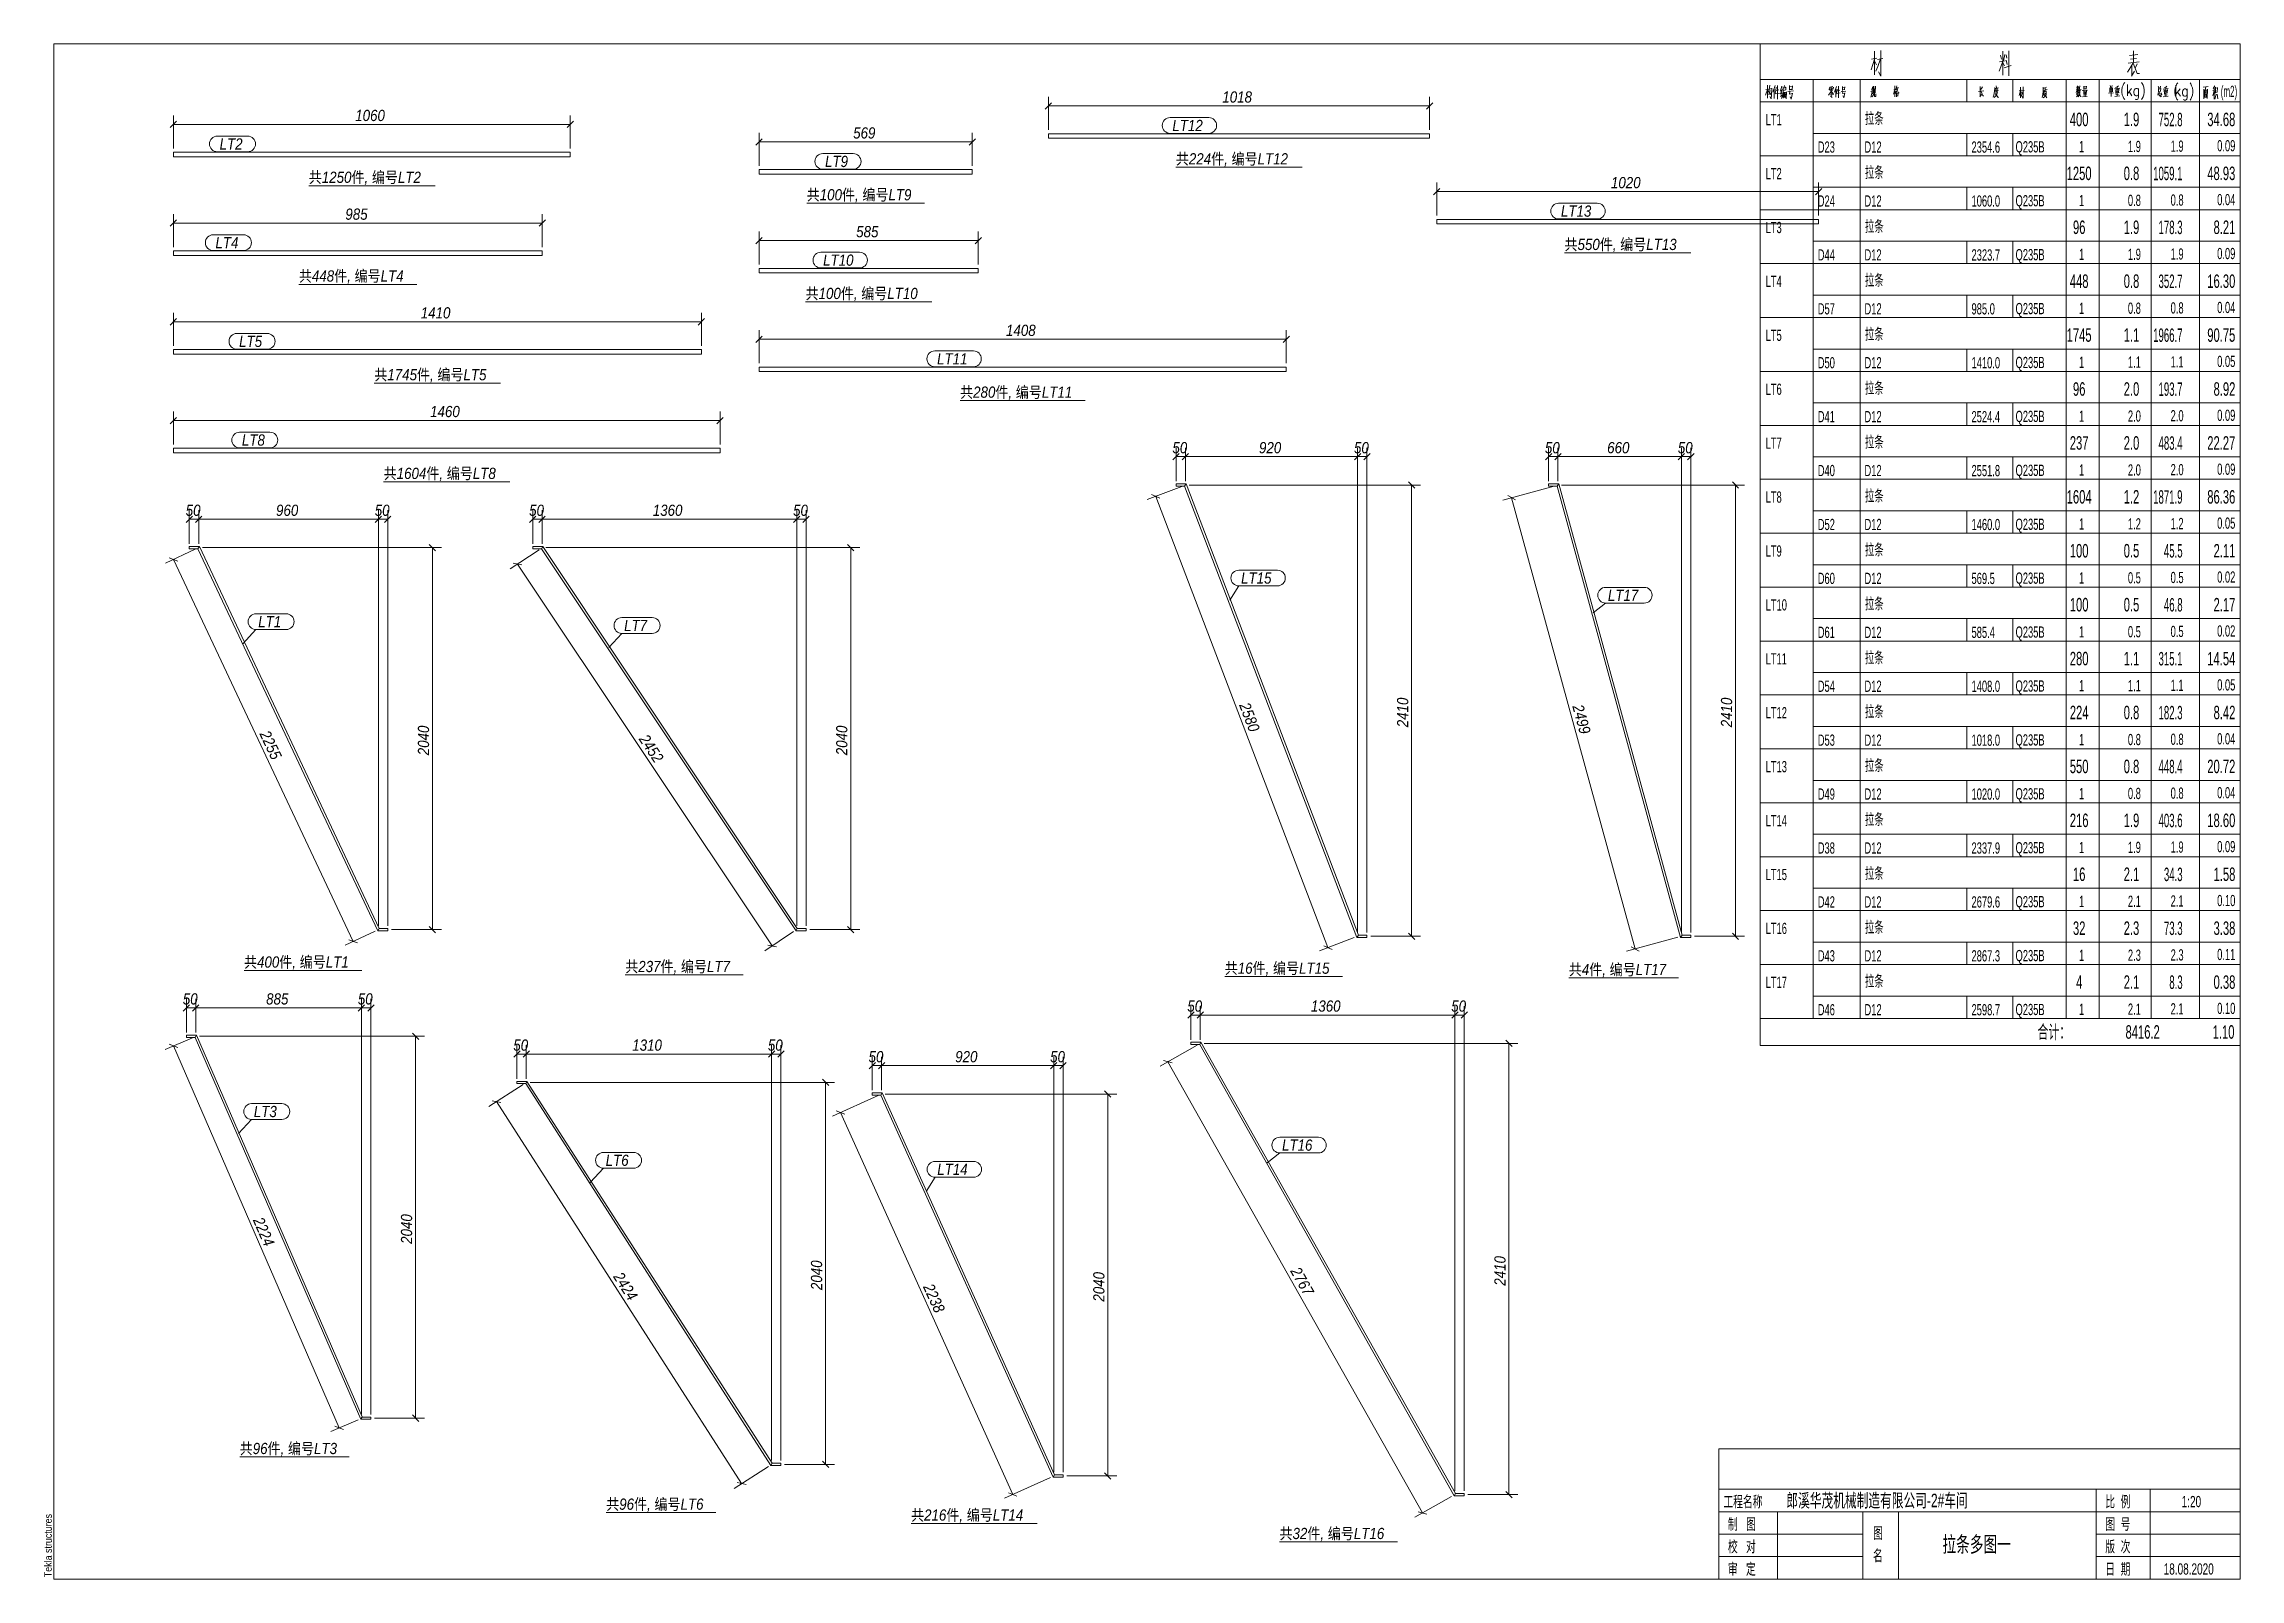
# Model space of a CAD drawing. Header units: millimetres. Extents: x 2 to 589, y 5 to 415.
import ezdxf

# ---------------------------------------------------------------- set-up
doc = ezdxf.new("R2010")
doc.units = ezdxf.units.MM
doc.linetypes.add('XKITLINE00', pattern=[0])
for name, color, linetype, lineweight in [('DrawingSheet', 5, 'Continuous', 0), ('OtherObjectType', 1, 'Continuous', 0), ('Part', 2, 'Continuous', 0), ('PartMark', 3, 'Continuous', 0), ('Z-DIMENSIONS', 1, 'Continuous', 0)]:
    doc.layers.add(name, color=color, linetype=linetype, lineweight=lineweight)
doc.styles.add('Arial', font='arial.ttf')
doc.styles.add('Arial Italic', font='ariali.ttf')
doc.styles.add('宋体', font='arial.ttf')

msp = doc.modelspace()

# ---------------------------------------------------------------- texts
at = {"layer": 'DrawingSheet', "color": 5, "style": 'Arial', "width": 0.85}
msp.add_text('Tekla structures', height=2, rotation=90, dxfattribs=at).set_placement((4.5, 5.5))
at = {"layer": 'OtherObjectType', "color": 4, "style": '宋体'}
for s, height, width, p in [('(m2)', 3, 0.51, (583.84, 400.84)), ('400', 3.6, 0.595, (543.52, 393.04)), ('1.9', 3.6, 0.595, (557.92, 393.04)), ('34.68', 3.6, 0.595, (580.24, 393.04)), ('1250', 3.6, 0.595, (542.68, 378.64)), ('0.8', 3.6, 0.595, (557.92, 378.64)), ('48.93', 3.6, 0.595, (580.24, 378.64)), ('96', 3.6, 0.595, (544.36, 364.24)), ('1.9', 3.6, 0.595, (557.92, 364.24)), ('8.21', 3.6, 0.595, (581.92, 364.24)), ('448', 3.6, 0.595, (543.52, 349.84)), ('0.8', 3.6, 0.595, (557.92, 349.84)), ('16.30', 3.6, 0.595, (580.24, 349.84)), ('1745', 3.6, 0.595, (542.68, 335.44)), ('1.1', 3.6, 0.595, (557.92, 335.44)), ('90.75', 3.6, 0.595, (580.24, 335.44)), ('96', 3.6, 0.595, (544.36, 321.04)), ('2.0', 3.6, 0.595, (557.92, 321.04)), ('8.92', 3.6, 0.595, (581.92, 321.04)), ('237', 3.6, 0.595, (543.52, 306.64)), ('2.0', 3.6, 0.595, (557.92, 306.64)), ('22.27', 3.6, 0.595, (580.24, 306.64)), ('1604', 3.6, 0.595, (542.68, 292.24)), ('1.2', 3.6, 0.595, (557.92, 292.24)), ('86.36', 3.6, 0.595, (580.24, 292.24)), ('100', 3.6, 0.595, (543.52, 277.84)), ('0.5', 3.6, 0.595, (557.92, 277.84)), ('2.11', 3.6, 0.595, (581.92, 277.84)), ('100', 3.6, 0.595, (543.52, 263.44)), ('0.5', 3.6, 0.595, (557.92, 263.44)), ('2.17', 3.6, 0.595, (581.92, 263.44)), ('280', 3.6, 0.595, (543.52, 249.04)), ('1.1', 3.6, 0.595, (557.92, 249.04)), ('14.54', 3.6, 0.595, (580.24, 249.04)), ('224', 3.6, 0.595, (543.52, 234.64)), ('0.8', 3.6, 0.595, (557.92, 234.64)), ('8.42', 3.6, 0.595, (581.92, 234.64)), ('550', 3.6, 0.595, (543.52, 220.24)), ('0.8', 3.6, 0.595, (557.92, 220.24)), ('20.72', 3.6, 0.595, (580.24, 220.24)), ('216', 3.6, 0.595, (543.52, 205.84)), ('1.9', 3.6, 0.595, (557.92, 205.84)), ('18.60', 3.6, 0.595, (580.24, 205.84)), ('16', 3.6, 0.595, (544.36, 191.44)), ('2.1', 3.6, 0.595, (557.92, 191.44)), ('1.58', 3.6, 0.595, (581.92, 191.44)), ('32', 3.6, 0.595, (544.36, 177.04)), ('2.3', 3.6, 0.595, (557.92, 177.04)), ('3.38', 3.6, 0.595, (581.92, 177.04)), ('4', 3.6, 0.595, (545.2, 162.64)), ('2.1', 3.6, 0.595, (557.92, 162.64)), ('0.38', 3.6, 0.595, (581.92, 162.64)), ('工程名称', 3, 0.6375, (451, 24.2)), ('比  例', 3, 0.6375, (553, 24.2)), ('制   图', 3, 0.6375, (452.2, 18.2)), ('图', 3, 0.6375, (490.96, 15.8)), ('图  号', 3, 0.6375, (553, 18.2)), ('校   对', 3, 0.6375, (452.2, 12.2)), ('名', 3, 0.6375, (490.96, 9.8)), ('版  次', 3, 0.6375, (553, 12.2)), ('审   定', 3, 0.6375, (452.2, 6.2)), ('日  期', 3, 0.6375, (553, 6.2))]:
    msp.add_text(s, height=height, dxfattribs=dict(at, width=width)).set_placement(p)
at = {"layer": 'OtherObjectType', "color": 7, "style": '宋体'}
for s, height, width, p in [('LT1', 3, 0.595, (462.28, 393.28)), ('拉条', 3, 0.595, (488.8, 393.64)), ('D23', 3, 0.595, (476.2, 385.96)), ('D12', 3, 0.595, (488.68, 385.96)), ('2354.6', 3, 0.595, (517.27, 385.95)), ('Q235B', 3, 0.595, (529.03, 386.02)), ('1', 3, 0.595, (545.98, 386.08)), ('1.9', 3, 0.595, (559.04, 386.12)), ('1.9', 3, 0.595, (570.45, 386.2)), ('0.09', 3, 0.595, (582.88, 386.32)), ('LT2', 3, 0.595, (462.28, 378.88)), ('拉条', 3, 0.595, (488.8, 379.24)), ('D24', 3, 0.595, (476.2, 371.56)), ('D12', 3, 0.595, (488.68, 371.56)), ('1060.0', 3, 0.595, (517.27, 371.55)), ('Q235B', 3, 0.595, (529.03, 371.62)), ('1', 3, 0.595, (545.98, 371.68)), ('0.8', 3, 0.595, (559.04, 371.72)), ('0.8', 3, 0.595, (570.45, 371.8)), ('0.04', 3, 0.595, (582.88, 371.92)), ('LT3', 3, 0.595, (462.28, 364.48)), ('拉条', 3, 0.595, (488.8, 364.84)), ('D44', 3, 0.595, (476.2, 357.16)), ('D12', 3, 0.595, (488.68, 357.16)), ('2323.7', 3, 0.595, (517.27, 357.15)), ('Q235B', 3, 0.595, (529.03, 357.22)), ('1', 3, 0.595, (545.98, 357.28)), ('1.9', 3, 0.595, (559.04, 357.32)), ('1.9', 3, 0.595, (570.45, 357.4)), ('0.09', 3, 0.595, (582.88, 357.52)), ('LT4', 3, 0.595, (462.28, 350.08)), ('拉条', 3, 0.595, (488.8, 350.44)), ('0.04', 3, 0.595, (582.88, 343.12)), ('D57', 3, 0.595, (476.2, 342.76)), ('D12', 3, 0.595, (488.68, 342.76)), ('985.0', 3, 0.595, (517.27, 342.75)), ('Q235B', 3, 0.595, (529.03, 342.82)), ('1', 3, 0.595, (545.98, 342.88)), ('0.8', 3, 0.595, (559.04, 342.92)), ('0.8', 3, 0.595, (570.45, 343)), ('LT5', 3, 0.595, (462.28, 335.68)), ('拉条', 3, 0.595, (488.8, 336.04)), ('D50', 3, 0.595, (476.2, 328.36)), ('D12', 3, 0.595, (488.68, 328.36)), ('1410.0', 3, 0.595, (517.27, 328.35)), ('Q235B', 3, 0.595, (529.03, 328.42)), ('1', 3, 0.595, (545.98, 328.48)), ('1.1', 3, 0.595, (559.04, 328.52)), ('1.1', 3, 0.595, (570.45, 328.6)), ('0.05', 3, 0.595, (582.88, 328.72)), ('LT6', 3, 0.595, (462.28, 321.28)), ('拉条', 3, 0.595, (488.8, 321.64)), ('D41', 3, 0.595, (476.2, 313.96)), ('D12', 3, 0.595, (488.68, 313.96)), ('2524.4', 3, 0.595, (517.27, 313.95)), ('Q235B', 3, 0.595, (529.03, 314.02)), ('1', 3, 0.595, (545.98, 314.08)), ('2.0', 3, 0.595, (559.04, 314.12)), ('2.0', 3, 0.595, (570.45, 314.2)), ('0.09', 3, 0.595, (582.88, 314.32)), ('LT7', 3, 0.595, (462.28, 306.88)), ('拉条', 3, 0.595, (488.8, 307.24)), ('D40', 3, 0.595, (476.2, 299.56)), ('D12', 3, 0.595, (488.68, 299.56)), ('2551.8', 3, 0.595, (517.27, 299.55)), ('Q235B', 3, 0.595, (529.03, 299.62)), ('1', 3, 0.595, (545.98, 299.68)), ('2.0', 3, 0.595, (559.04, 299.72)), ('2.0', 3, 0.595, (570.45, 299.8)), ('0.09', 3, 0.595, (582.88, 299.92)), ('LT8', 3, 0.595, (462.28, 292.48)), ('拉条', 3, 0.595, (488.8, 292.84)), ('D52', 3, 0.595, (476.2, 285.16)), ('D12', 3, 0.595, (488.68, 285.16)), ('1460.0', 3, 0.595, (517.27, 285.15)), ('Q235B', 3, 0.595, (529.03, 285.22)), ('1', 3, 0.595, (545.98, 285.28)), ('1.2', 3, 0.595, (559.04, 285.32)), ('1.2', 3, 0.595, (570.45, 285.4)), ('0.05', 3, 0.595, (582.88, 285.52)), ('拉条', 3, 0.595, (488.8, 278.44)), ('LT9', 3, 0.595, (462.28, 278.08)), ('D60', 3, 0.595, (476.2, 270.76)), ('D12', 3, 0.595, (488.68, 270.76)), ('569.5', 3, 0.595, (517.27, 270.75)), ('Q235B', 3, 0.595, (529.03, 270.82)), ('1', 3, 0.595, (545.98, 270.88)), ('0.5', 3, 0.595, (559.04, 270.92)), ('0.5', 3, 0.595, (570.45, 271)), ('0.02', 3, 0.595, (582.88, 271.12)), ('LT10', 3, 0.595, (462.28, 263.68)), ('拉条', 3, 0.595, (488.8, 264.04)), ('D61', 3, 0.595, (476.2, 256.36)), ('D12', 3, 0.595, (488.68, 256.36)), ('585.4', 3, 0.595, (517.27, 256.35)), ('Q235B', 3, 0.595, (529.03, 256.42)), ('1', 3, 0.595, (545.98, 256.48)), ('0.5', 3, 0.595, (559.04, 256.52)), ('0.5', 3, 0.595, (570.45, 256.6)), ('0.02', 3, 0.595, (582.88, 256.72)), ('LT11', 3, 0.595, (462.28, 249.28)), ('拉条', 3, 0.595, (488.8, 249.64)), ('D54', 3, 0.595, (476.2, 241.96)), ('D12', 3, 0.595, (488.68, 241.96)), ('1408.0', 3, 0.595, (517.27, 241.95)), ('Q235B', 3, 0.595, (529.03, 242.02)), ('1', 3, 0.595, (545.98, 242.08)), ('1.1', 3, 0.595, (559.04, 242.12)), ('1.1', 3, 0.595, (570.45, 242.2)), ('0.05', 3, 0.595, (582.88, 242.32)), ('LT12', 3, 0.595, (462.28, 234.88)), ('拉条', 3, 0.595, (488.8, 235.24)), ('D53', 3, 0.595, (476.2, 227.56)), ('D12', 3, 0.595, (488.68, 227.56)), ('1018.0', 3, 0.595, (517.27, 227.55)), ('Q235B', 3, 0.595, (529.03, 227.62)), ('1', 3, 0.595, (545.98, 227.68)), ('0.8', 3, 0.595, (559.04, 227.72)), ('0.8', 3, 0.595, (570.45, 227.8)), ('0.04', 3, 0.595, (582.88, 227.92)), ('LT13', 3, 0.595, (462.28, 220.48)), ('拉条', 3, 0.595, (488.8, 220.84)), ('D49', 3, 0.595, (476.2, 213.16)), ('D12', 3, 0.595, (488.68, 213.16)), ('1020.0', 3, 0.595, (517.27, 213.15)), ('Q235B', 3, 0.595, (529.03, 213.22)), ('1', 3, 0.595, (545.98, 213.28)), ('0.8', 3, 0.595, (559.04, 213.32)), ('0.8', 3, 0.595, (570.45, 213.4)), ('0.04', 3, 0.595, (582.88, 213.52)), ('LT14', 3, 0.595, (462.28, 206.08)), ('拉条', 3, 0.595, (488.8, 206.44)), ('D38', 3, 0.595, (476.2, 198.76)), ('D12', 3, 0.595, (488.68, 198.76)), ('2337.9', 3, 0.595, (517.27, 198.75)), ('Q235B', 3, 0.595, (529.03, 198.82)), ('1', 3, 0.595, (545.98, 198.88)), ('1.9', 3, 0.595, (559.04, 198.92)), ('1.9', 3, 0.595, (570.45, 199)), ('0.09', 3, 0.595, (582.88, 199.12)), ('LT15', 3, 0.595, (462.28, 191.68)), ('拉条', 3, 0.595, (488.8, 192.04)), ('0.10', 3, 0.595, (582.88, 184.72)), ('D42', 3, 0.595, (476.2, 184.36)), ('D12', 3, 0.595, (488.68, 184.36)), ('2679.6', 3, 0.595, (517.27, 184.35)), ('Q235B', 3, 0.595, (529.03, 184.42)), ('1', 3, 0.595, (545.98, 184.48)), ('2.1', 3, 0.595, (559.04, 184.52)), ('2.1', 3, 0.595, (570.45, 184.6)), ('LT16', 3, 0.595, (462.28, 177.28)), ('拉条', 3, 0.595, (488.8, 177.64)), ('D43', 3, 0.595, (476.2, 169.96)), ('D12', 3, 0.595, (488.68, 169.96)), ('2867.3', 3, 0.595, (517.27, 169.95)), ('Q235B', 3, 0.595, (529.03, 170.02)), ('1', 3, 0.595, (545.98, 170.08)), ('2.3', 3, 0.595, (559.04, 170.12)), ('2.3', 3, 0.595, (570.45, 170.2)), ('0.11', 3, 0.595, (582.88, 170.32)), ('LT17', 3, 0.595, (462.28, 162.88)), ('拉条', 3, 0.595, (488.8, 163.24)), ('D46', 3, 0.595, (476.2, 155.56)), ('D12', 3, 0.595, (488.68, 155.56)), ('2598.7', 3, 0.595, (517.27, 155.55)), ('Q235B', 3, 0.595, (529.03, 155.62)), ('1', 3, 0.595, (545.98, 155.68)), ('2.1', 3, 0.595, (559.04, 155.72)), ('2.1', 3, 0.595, (570.45, 155.8)), ('0.10', 3, 0.595, (582.88, 155.92)), ('合计：', 3.6, 0.595, (534.88, 149.32)), ('郎溪华茂机械制造有限公司-2#车间', 3.6, 0.6375, (467.8, 24.2)), ('1:20', 3, 0.6375, (573.4, 24.2)), ('拉条多图一', 4.2, 0.6375, (509.5, 12.2)), ('18.08.2020', 3, 0.6375, (568.6, 6.2))]:
    msp.add_text(s, height=height, dxfattribs=dict(at, width=width)).set_placement(p)
at = {"layer": 'OtherObjectType', "color": 6}
for s, height, style, width, p in [('752.8', 3.6, '宋体', 0.51, (567.22, 393.01)), ('共1250件, 编号LT2', 3, 'Arial Italic', 0.85, (73.14, 377.89)), ('共224件, 编号LT12', 3, 'Arial Italic', 0.85, (304.74, 382.82)), ('1059.1', 3.6, '宋体', 0.51, (565.78, 378.61)), ('共100件, 编号LT9', 3, 'Arial Italic', 0.85, (206.14, 373.22)), ('178.3', 3.6, '宋体', 0.51, (567.22, 364.21)), ('共550件, 编号LT13', 3, 'Arial Italic', 0.85, (408.55, 359.95)), ('共448件, 编号LT4', 3, 'Arial Italic', 0.85, (70.5, 351.53)), ('352.7', 3.6, '宋体', 0.51, (567.22, 349.81)), ('共100件, 编号LT10', 3, 'Arial Italic', 0.85, (205.83, 346.86)), ('1966.7', 3.6, '宋体', 0.51, (565.78, 335.41)), ('共1745件, 编号LT5', 3, 'Arial Italic', 0.85, (90.64, 325.17)), ('共280件, 编号LT11', 3, 'Arial Italic', 0.85, (247.11, 320.5)), ('193.7', 3.6, '宋体', 0.51, (567.22, 321.01)), ('483.4', 3.6, '宋体', 0.51, (567.22, 306.61)), ('共1604件, 编号LT8', 3, 'Arial Italic', 0.85, (93.14, 298.8)), ('1871.9', 3.6, '宋体', 0.51, (565.78, 292.21)), ('45.5', 3.6, '宋体', 0.51, (568.66, 277.81)), ('46.8', 3.6, '宋体', 0.51, (568.66, 263.41)), ('315.1', 3.6, '宋体', 0.51, (567.22, 249.01)), ('182.3', 3.6, '宋体', 0.51, (567.22, 234.61)), ('448.4', 3.6, '宋体', 0.51, (567.22, 220.21)), ('403.6', 3.6, '宋体', 0.51, (567.22, 205.81)), ('34.3', 3.6, '宋体', 0.51, (568.66, 191.41)), ('73.3', 3.6, '宋体', 0.51, (568.66, 177.01)), ('共400件, 编号LT1', 3, 'Arial Italic', 0.85, (55.84, 168.3)), ('共237件, 编号LT7', 3, 'Arial Italic', 0.85, (157.67, 167.1)), ('共16件, 编号LT15', 3, 'Arial Italic', 0.85, (317.8, 166.66)), ('共4件, 编号LT17', 3, 'Arial Italic', 0.85, (409.7, 166.3)), ('8.3', 3.6, '宋体', 0.51, (570.1, 162.61)), ('8416.2', 3.6, '宋体', 0.595, (558.4, 149.32)), ('1.10', 3.6, '宋体', 0.595, (581.68, 149.32)), ('共96件, 编号LT3', 3, 'Arial Italic', 0.85, (54.69, 38.38)), ('共96件, 编号LT6', 3, 'Arial Italic', 0.85, (152.58, 23.51)), ('共216件, 编号LT14', 3, 'Arial Italic', 0.85, (234.01, 20.6)), ('共32件, 编号LT16', 3, 'Arial Italic', 0.85, (332.43, 15.68))]:
    msp.add_text(s, height=height, dxfattribs=dict(at, style=style, width=width)).set_placement(p)
at = {"layer": 'PartMark', "color": 7, "style": 'Arial Italic', "width": 0.85}
for s, p in [('LT12', (303.81, 391.72)), ('LT2', (49.32, 386.79)), ('LT9', (211.04, 382.12)), ('LT13', (407.59, 368.85)), ('LT4', (48.21, 360.43)), ('LT10', (210.52, 355.76)), ('LT5', (54.53, 334.07)), ('LT11', (240.96, 329.4)), ('LT8', (55.27, 307.7)), ('LT15', (322.16, 270.85)), ('LT17', (420.14, 266.26)), ('LT1', (59.63, 259.2)), ('LT7', (157.37, 258.18)), ('LT3', (58.46, 128.37)), ('LT6', (152.44, 115.34)), ('LT16', (333.1, 119.4)), ('LT14', (241.01, 112.94))]:
    msp.add_text(s, height=3, dxfattribs=at).set_placement(p)
at = {"layer": 'Z-DIMENSIONS', "color": 3, "style": 'Arial Italic', "width": 0.85}
for s, p in [('1018', (317.15, 399.33)), ('1060', (85.55, 394.4)), ('569', (218.55, 389.73)), ('1020', (420.96, 376.46)), ('985', (82.91, 368.04)), ('585', (219.35, 363.37)), ('1410', (103.05, 341.68)), ('1408', (259.37, 337.01)), ('1460', (105.55, 315.32)), ('50', (303.82, 305.67)), ('920', (326.95, 305.67)), ('50', (352.32, 305.67)), ('50', (403.32, 305.67)), ('660', (419.95, 305.67)), ('50', (438.82, 305.67)), ('50', (40.26, 288.95)), ('960', (64.39, 288.95)), ('50', (90.76, 288.95)), ('50', (132, 288.95)), ('1360', (165.02, 288.95)), ('50', (202.5, 288.95)), ('50', (39.49, 158.45)), ('885', (61.75, 158.45)), ('50', (86.24, 158.45)), ('50', (307.8, 156.54)), ('1360', (340.82, 156.54)), ('50', (378.3, 156.54)), ('50', (127.77, 146.11)), ('1310', (159.54, 146.11)), ('50', (195.77, 146.11)), ('50', (222.66, 143.02)), ('920', (245.8, 143.02)), ('50', (271.16, 143.02))]:
    msp.add_text(s, height=3, dxfattribs=at).set_placement(p)
for s, rotation, p in [('2580', -69.10444, (321.61, 238.39)), ('2410', 90.00021, (366.82, 232.49)), ('2499', -74.68505, (410.62, 238.08)), ('2410', 90.00021, (453.33, 232.49)), ('2255', -64.80153, (59.92, 230.71)), ('2040', 90.00021, (105.27, 225.02)), ('2452', -56.31029, (161.2, 229.3)), ('2040', 90.00021, (217, 225.02)), ('2224', -66.54905, (58.18, 100.83)), ('2040', 90.00021, (100.75, 94.52)), ('2040', 90.00021, (210.27, 82.18)), ('2767', -60.56164, (335.23, 87.25)), ('2410', 90.00021, (392.81, 83.35)), ('2424', -57.29578, (154.36, 85.74)), ('2238', -65.72399, (237.17, 83.03)), ('2040', 90.00021, (285.67, 79.09))]:
    msp.add_text(s, height=3, rotation=rotation, dxfattribs=at).set_placement(p)

# ---------------------------------------------------------------- linework, layer by layer
at = {"layer": 'DrawingSheet', "color": 5, "linetype": 'XKITLINE00', "lineweight": 0}
for p, q in [((589, 415), (5, 415)), ((5, 415), (5, 5)), ((589, 5), (589, 415)), ((5, 5), (589, 5))]:
    msp.add_line(p, q, dxfattribs=at)
at = {"layer": 'OtherObjectType', "color": 6, "linetype": 'XKITLINE00', "lineweight": 0}
for p, q in [((460.84, 415), (460.84, 399.52)), ((460.84, 405.52), (589, 405.52)), ((475, 405.52), (475, 399.52)), ((487.48, 405.52), (487.48, 399.52)), ((516.04, 405.52), (516.04, 399.52)), ((528.28, 405.52), (528.28, 399.52)), ((542.56, 405.52), (542.56, 399.52)), ((551.32, 405.52), (551.32, 399.52)), ((565.24, 405.52), (565.24, 399.52)), ((578.2, 405.52), (578.2, 399.52)), ((460.84, 399.52), (460.84, 391.12)), ((589, 399.52), (460.84, 399.52)), ((475, 399.52), (475, 391.12)), ((487.48, 399.52), (487.48, 391.12)), ((542.56, 399.52), (542.56, 391.12)), ((551.32, 399.52), (551.32, 391.12)), ((565.24, 399.52), (565.24, 391.12)), ((578.2, 399.52), (578.2, 391.12)), ((460.84, 391.12), (460.84, 385.12)), ((475, 391.12), (475, 385.12)), ((475, 391.12), (589, 391.12)), ((487.48, 391.12), (487.48, 385.12)), ((516.04, 391.12), (516.04, 385.12)), ((528.28, 391.12), (528.28, 385.12)), ((542.56, 391.12), (542.56, 385.12)), ((551.32, 391.12), (551.32, 385.12)), ((565.24, 391.12), (565.24, 385.12)), ((578.2, 391.12), (578.2, 385.12)), ((304.74, 382.07), (338.46, 382.07)), ((460.84, 385.12), (460.84, 376.72)), ((589, 385.12), (460.84, 385.12)), ((475, 385.12), (589, 385.12)), ((475, 385.12), (475, 376.72)), ((487.48, 385.12), (487.48, 376.72)), ((542.56, 385.12), (542.56, 376.72)), ((551.32, 385.12), (551.32, 376.72)), ((565.24, 385.12), (565.24, 376.72)), ((578.2, 385.12), (578.2, 376.72)), ((73.14, 377.14), (106.86, 377.14)), ((460.84, 376.72), (460.84, 370.72)), ((475, 376.72), (475, 370.72)), ((475, 376.72), (589, 376.72)), ((487.48, 376.72), (487.48, 370.72)), ((516.04, 376.72), (516.04, 370.72)), ((528.28, 376.72), (528.28, 370.72)), ((542.56, 376.72), (542.56, 370.72)), ((551.32, 376.72), (551.32, 370.72)), ((565.24, 376.72), (565.24, 370.72)), ((578.2, 376.72), (578.2, 370.72)), ((206.14, 372.47), (237.63, 372.47)), ((460.84, 370.72), (460.84, 362.32)), ((589, 370.72), (460.84, 370.72)), ((475, 370.72), (589, 370.72)), ((475, 370.72), (475, 362.32)), ((487.48, 370.72), (487.48, 362.32)), ((542.56, 370.72), (542.56, 362.32)), ((551.32, 370.72), (551.32, 362.32)), ((565.24, 370.72), (565.24, 362.32)), ((578.2, 370.72), (578.2, 362.32)), ((408.55, 359.2), (442.26, 359.2)), ((460.84, 362.32), (460.84, 356.32)), ((475, 362.32), (475, 356.32)), ((475, 362.32), (589, 362.32)), ((487.48, 362.32), (487.48, 356.32)), ((516.04, 362.32), (516.04, 356.32)), ((528.28, 362.32), (528.28, 356.32)), ((542.56, 362.32), (542.56, 356.32)), ((551.32, 362.32), (551.32, 356.32)), ((565.24, 362.32), (565.24, 356.32)), ((578.2, 362.32), (578.2, 356.32)), ((460.84, 356.32), (460.84, 347.92)), ((589, 356.32), (460.84, 356.32)), ((475, 356.32), (589, 356.32)), ((475, 356.32), (475, 347.92)), ((487.48, 356.32), (487.48, 347.92)), ((542.56, 356.32), (542.56, 347.92)), ((551.32, 356.32), (551.32, 347.92)), ((565.24, 356.32), (565.24, 347.92)), ((578.2, 356.32), (578.2, 347.92)), ((70.5, 350.78), (102, 350.78)), ((205.83, 346.11), (239.54, 346.11)), ((460.84, 347.92), (460.84, 341.92)), ((475, 347.92), (475, 341.92)), ((475, 347.92), (589, 347.92)), ((487.48, 347.92), (487.48, 341.92)), ((516.04, 347.92), (516.04, 341.92)), ((528.28, 347.92), (528.28, 341.92)), ((542.56, 347.92), (542.56, 341.92)), ((551.32, 347.92), (551.32, 341.92)), ((565.24, 347.92), (565.24, 341.92)), ((578.2, 347.92), (578.2, 341.92)), ((460.84, 341.92), (460.84, 333.52)), ((589, 341.92), (460.84, 341.92)), ((475, 341.92), (589, 341.92)), ((475, 341.92), (475, 333.52)), ((487.48, 341.92), (487.48, 333.52)), ((542.56, 341.92), (542.56, 333.52)), ((551.32, 341.92), (551.32, 333.52)), ((565.24, 341.92), (565.24, 333.52)), ((578.2, 341.92), (578.2, 333.52)), ((460.84, 333.52), (460.84, 327.52)), ((475, 333.52), (475, 327.52)), ((475, 333.52), (589, 333.52)), ((487.48, 333.52), (487.48, 327.52)), ((516.04, 333.52), (516.04, 327.52)), ((528.28, 333.52), (528.28, 327.52)), ((542.56, 333.52), (542.56, 327.52)), ((551.32, 333.52), (551.32, 327.52)), ((565.24, 333.52), (565.24, 327.52)), ((578.2, 333.52), (578.2, 327.52)), ((90.64, 324.42), (124.36, 324.42)), ((460.84, 327.52), (460.84, 319.12)), ((589, 327.52), (460.84, 327.52)), ((475, 327.52), (589, 327.52)), ((475, 327.52), (475, 319.12)), ((487.48, 327.52), (487.48, 319.12)), ((542.56, 327.52), (542.56, 319.12)), ((551.32, 327.52), (551.32, 319.12)), ((565.24, 327.52), (565.24, 319.12)), ((578.2, 327.52), (578.2, 319.12)), ((247.11, 319.75), (280.53, 319.75)), ((460.84, 319.12), (460.84, 313.12)), ((475, 319.12), (475, 313.12)), ((475, 319.12), (589, 319.12)), ((487.48, 319.12), (487.48, 313.12)), ((516.04, 319.12), (516.04, 313.12)), ((528.28, 319.12), (528.28, 313.12)), ((542.56, 319.12), (542.56, 313.12)), ((551.32, 319.12), (551.32, 313.12)), ((565.24, 319.12), (565.24, 313.12)), ((578.2, 319.12), (578.2, 313.12)), ((460.84, 313.12), (460.84, 304.72)), ((589, 313.12), (460.84, 313.12)), ((475, 313.12), (589, 313.12)), ((475, 313.12), (475, 304.72)), ((487.48, 313.12), (487.48, 304.72)), ((542.56, 313.12), (542.56, 304.72)), ((551.32, 313.12), (551.32, 304.72)), ((565.24, 313.12), (565.24, 304.72)), ((578.2, 313.12), (578.2, 304.72)), ((460.84, 304.72), (460.84, 298.72)), ((475, 304.72), (475, 298.72)), ((475, 304.72), (589, 304.72)), ((487.48, 304.72), (487.48, 298.72)), ((516.04, 304.72), (516.04, 298.72)), ((528.28, 304.72), (528.28, 298.72)), ((542.56, 304.72), (542.56, 298.72)), ((551.32, 304.72), (551.32, 298.72)), ((565.24, 304.72), (565.24, 298.72)), ((578.2, 304.72), (578.2, 298.72)), ((93.14, 298.05), (126.86, 298.05)), ((460.84, 298.72), (460.84, 290.32)), ((589, 298.72), (460.84, 298.72)), ((475, 298.72), (589, 298.72)), ((475, 298.72), (475, 290.32)), ((487.48, 298.72), (487.48, 290.32)), ((542.56, 298.72), (542.56, 290.32)), ((551.32, 298.72), (551.32, 290.32)), ((565.24, 298.72), (565.24, 290.32)), ((578.2, 298.72), (578.2, 290.32)), ((460.84, 290.32), (460.84, 284.32)), ((475, 290.32), (475, 284.32)), ((475, 290.32), (589, 290.32)), ((487.48, 290.32), (487.48, 284.32)), ((516.04, 290.32), (516.04, 284.32)), ((528.28, 290.32), (528.28, 284.32)), ((542.56, 290.32), (542.56, 284.32)), ((551.32, 290.32), (551.32, 284.32)), ((565.24, 290.32), (565.24, 284.32)), ((578.2, 290.32), (578.2, 284.32)), ((460.84, 284.32), (460.84, 275.92)), ((589, 284.32), (460.84, 284.32)), ((475, 284.32), (589, 284.32)), ((475, 284.32), (475, 275.92)), ((487.48, 284.32), (487.48, 275.92)), ((542.56, 284.32), (542.56, 275.92)), ((551.32, 284.32), (551.32, 275.92)), ((565.24, 284.32), (565.24, 275.92)), ((578.2, 284.32), (578.2, 275.92)), ((460.84, 275.92), (460.84, 269.92)), ((475, 275.92), (475, 269.92)), ((475, 275.92), (589, 275.92)), ((487.48, 275.92), (487.48, 269.92)), ((516.04, 275.92), (516.04, 269.92)), ((528.28, 275.92), (528.28, 269.92)), ((542.56, 275.92), (542.56, 269.92)), ((551.32, 275.92), (551.32, 269.92)), ((565.24, 275.92), (565.24, 269.92)), ((578.2, 275.92), (578.2, 269.92)), ((460.84, 269.92), (460.84, 261.52)), ((589, 269.92), (460.84, 269.92)), ((475, 269.92), (589, 269.92)), ((475, 269.92), (475, 261.52)), ((487.48, 269.92), (487.48, 261.52)), ((542.56, 269.92), (542.56, 261.52)), ((551.32, 269.92), (551.32, 261.52)), ((565.24, 269.92), (565.24, 261.52)), ((578.2, 269.92), (578.2, 261.52)), ((460.84, 261.52), (460.84, 255.52)), ((475, 261.52), (475, 255.52)), ((475, 261.52), (589, 261.52)), ((487.48, 261.52), (487.48, 255.52)), ((516.04, 261.52), (516.04, 255.52)), ((528.28, 261.52), (528.28, 255.52)), ((542.56, 261.52), (542.56, 255.52)), ((551.32, 261.52), (551.32, 255.52)), ((565.24, 261.52), (565.24, 255.52)), ((578.2, 261.52), (578.2, 255.52)), ((460.84, 255.52), (460.84, 247.12)), ((589, 255.52), (460.84, 255.52)), ((475, 255.52), (589, 255.52)), ((475, 255.52), (475, 247.12)), ((487.48, 255.52), (487.48, 247.12)), ((542.56, 255.52), (542.56, 247.12)), ((551.32, 255.52), (551.32, 247.12)), ((565.24, 255.52), (565.24, 247.12)), ((578.2, 255.52), (578.2, 247.12)), ((460.84, 247.12), (460.84, 241.12)), ((475, 247.12), (475, 241.12)), ((475, 247.12), (589, 247.12)), ((487.48, 247.12), (487.48, 241.12)), ((516.04, 247.12), (516.04, 241.12)), ((528.28, 247.12), (528.28, 241.12)), ((542.56, 247.12), (542.56, 241.12)), ((551.32, 247.12), (551.32, 241.12)), ((565.24, 247.12), (565.24, 241.12)), ((578.2, 247.12), (578.2, 241.12)), ((460.84, 241.12), (460.84, 232.72)), ((589, 241.12), (460.84, 241.12)), ((475, 241.12), (589, 241.12)), ((475, 241.12), (475, 232.72)), ((487.48, 241.12), (487.48, 232.72)), ((542.56, 241.12), (542.56, 232.72)), ((551.32, 241.12), (551.32, 232.72)), ((565.24, 241.12), (565.24, 232.72)), ((578.2, 241.12), (578.2, 232.72)), ((460.84, 232.72), (460.84, 226.72)), ((475, 232.72), (475, 226.72)), ((475, 232.72), (589, 232.72)), ((487.48, 232.72), (487.48, 226.72)), ((516.04, 232.72), (516.04, 226.72)), ((528.28, 232.72), (528.28, 226.72)), ((542.56, 232.72), (542.56, 226.72)), ((551.32, 232.72), (551.32, 226.72)), ((565.24, 232.72), (565.24, 226.72)), ((578.2, 232.72), (578.2, 226.72)), ((460.84, 226.72), (460.84, 218.32)), ((589, 226.72), (460.84, 226.72)), ((475, 226.72), (589, 226.72)), ((475, 226.72), (475, 218.32)), ((487.48, 226.72), (487.48, 218.32)), ((542.56, 226.72), (542.56, 218.32)), ((551.32, 226.72), (551.32, 218.32)), ((565.24, 226.72), (565.24, 218.32)), ((578.2, 226.72), (578.2, 218.32)), ((460.84, 218.32), (460.84, 212.32)), ((475, 218.32), (475, 212.32)), ((475, 218.32), (589, 218.32)), ((487.48, 218.32), (487.48, 212.32)), ((516.04, 218.32), (516.04, 212.32)), ((528.28, 218.32), (528.28, 212.32)), ((542.56, 218.32), (542.56, 212.32)), ((551.32, 218.32), (551.32, 212.32)), ((565.24, 218.32), (565.24, 212.32)), ((578.2, 218.32), (578.2, 212.32)), ((460.84, 212.32), (460.84, 203.92)), ((589, 212.32), (460.84, 212.32)), ((475, 212.32), (589, 212.32)), ((475, 212.32), (475, 203.92)), ((487.48, 212.32), (487.48, 203.92)), ((542.56, 212.32), (542.56, 203.92)), ((551.32, 212.32), (551.32, 203.92)), ((565.24, 212.32), (565.24, 203.92)), ((578.2, 212.32), (578.2, 203.92)), ((460.84, 203.92), (460.84, 197.92)), ((475, 203.92), (475, 197.92)), ((475, 203.92), (589, 203.92)), ((487.48, 203.92), (487.48, 197.92)), ((516.04, 203.92), (516.04, 197.92)), ((528.28, 203.92), (528.28, 197.92)), ((542.56, 203.92), (542.56, 197.92)), ((551.32, 203.92), (551.32, 197.92)), ((565.24, 203.92), (565.24, 197.92)), ((578.2, 203.92), (578.2, 197.92)), ((460.84, 197.92), (460.84, 189.52)), ((589, 197.92), (460.84, 197.92)), ((475, 197.92), (589, 197.92)), ((475, 197.92), (475, 189.52)), ((487.48, 197.92), (487.48, 189.52)), ((542.56, 197.92), (542.56, 189.52)), ((551.32, 197.92), (551.32, 189.52)), ((565.24, 197.92), (565.24, 189.52)), ((578.2, 197.92), (578.2, 189.52)), ((460.84, 189.52), (460.84, 183.52)), ((475, 189.52), (475, 183.52)), ((475, 189.52), (589, 189.52)), ((487.48, 189.52), (487.48, 183.52)), ((516.04, 189.52), (516.04, 183.52)), ((528.28, 189.52), (528.28, 183.52)), ((542.56, 189.52), (542.56, 183.52)), ((551.32, 189.52), (551.32, 183.52)), ((565.24, 189.52), (565.24, 183.52)), ((578.2, 189.52), (578.2, 183.52)), ((460.84, 183.52), (460.84, 175.12)), ((589, 183.52), (460.84, 183.52)), ((475, 183.52), (589, 183.52)), ((475, 183.52), (475, 175.12)), ((487.48, 183.52), (487.48, 175.12)), ((542.56, 183.52), (542.56, 175.12)), ((551.32, 183.52), (551.32, 175.12)), ((565.24, 183.52), (565.24, 175.12)), ((578.2, 183.52), (578.2, 175.12)), ((460.84, 175.12), (460.84, 169.12)), ((475, 175.12), (475, 169.12)), ((475, 175.12), (589, 175.12)), ((487.48, 175.12), (487.48, 169.12)), ((516.04, 175.12), (516.04, 169.12)), ((528.28, 175.12), (528.28, 169.12)), ((542.56, 175.12), (542.56, 169.12)), ((551.32, 175.12), (551.32, 169.12)), ((565.24, 175.12), (565.24, 169.12)), ((578.2, 175.12), (578.2, 169.12)), ((55.84, 167.55), (87.33, 167.55)), ((157.67, 166.35), (189.16, 166.35)), ((317.8, 165.91), (349.29, 165.91)), ((409.7, 165.55), (438.96, 165.55)), ((460.84, 169.12), (460.84, 160.72)), ((589, 169.12), (460.84, 169.12)), ((475, 169.12), (589, 169.12)), ((475, 169.12), (475, 160.72)), ((487.48, 169.12), (487.48, 160.72)), ((542.56, 169.12), (542.56, 160.72)), ((551.32, 169.12), (551.32, 160.72)), ((565.24, 169.12), (565.24, 160.72)), ((578.2, 169.12), (578.2, 160.72)), ((460.84, 160.72), (460.84, 154.72)), ((475, 160.72), (475, 154.72)), ((475, 160.72), (589, 160.72)), ((487.48, 160.72), (487.48, 154.72)), ((516.04, 160.72), (516.04, 154.72)), ((528.28, 160.72), (528.28, 154.72)), ((542.56, 160.72), (542.56, 154.72)), ((551.32, 160.72), (551.32, 154.72)), ((565.24, 160.72), (565.24, 154.72)), ((578.2, 160.72), (578.2, 154.72)), ((460.84, 154.72), (460.84, 147.52)), ((460.84, 154.72), (589, 154.72)), ((475, 154.72), (589, 154.72)), ((460.84, 147.52), (589, 147.52)), ((54.69, 37.63), (83.96, 37.63)), ((152.58, 22.76), (181.85, 22.76)), ((234.01, 19.85), (267.73, 19.85)), ((332.43, 14.93), (363.92, 14.93))]:
    msp.add_line(p, q, dxfattribs=at)
at = {"layer": 'OtherObjectType', "color": 2, "linetype": 'XKITLINE00', "lineweight": 0}
for p, q in [((490.48, 408.07), (491.35, 410.89)), ((491.96, 411.21), (490.57, 410.89)), ((491.35, 406.74), (491.35, 413.07)), ((492.14, 410.83), (493.59, 411.12)), ((492.92, 410.98), (492.25, 408.97)), ((493.04, 413.27), (493.04, 406.36)), ((525.02, 412.02), (525.26, 410.89)), ((525.63, 413.07), (525.63, 406.65)), ((526.13, 412.17), (525.81, 410.45)), ((526.48, 412.08), (526.74, 411.21)), ((526.48, 410.69), (526.79, 409.55)), ((527.2, 406.51), (527.2, 413.13)), ((559.45, 411.88), (561.69, 412.17)), ((559.74, 410.89), (561.37, 411.12)), ((560.53, 413.13), (560.53, 410.08)), ((491.87, 409.41), (491.35, 410.45)), ((492.25, 408.97), (491.7, 407.7)), ((493.04, 406.36), (492.43, 407.55)), ((525.14, 408.89), (524.62, 407.7)), ((524.73, 410.22), (526.24, 410.51)), ((525.63, 410.37), (525.14, 408.89)), ((525.63, 410.08), (526.07, 409.12)), ((526.01, 408.6), (527.87, 409.26)), ((559.86, 408.89), (558.9, 407.46)), ((562.04, 410.22), (559.07, 409.84)), ((560.47, 409.99), (559.86, 408.89)), ((559.97, 406.42), (560.76, 407.7)), ((560.09, 409.12), (560.09, 406.59)), ((560.47, 409.84), (561.48, 407.09)), ((561.51, 409.64), (560.96, 408.51)), ((561.48, 407.09), (562.15, 407.09)), ((449.8, 39.8), (589, 39.8)), ((449.8, 39.8), (449.8, 5)), ((589, 39.8), (589, 5)), ((449.8, 5), (589, 5))]:
    msp.add_line(p, q, dxfattribs=at)
at = {"layer": 'OtherObjectType', "color": 4, "linetype": 'XKITLINE00', "lineweight": 0}
for p, q in [((462.28, 401.29), (462.76, 402.8)), ((463.09, 402.95), (462.34, 402.8)), ((462.76, 403.98), (462.76, 400.49)), ((462.76, 402.47), (463, 402.16)), ((463.03, 402.08), (463.23, 402.87)), ((463.56, 401.63), (463.09, 401.48)), ((463.17, 401.52), (463.44, 402.54)), ((463.23, 402.87), (463.42, 403.98)), ((463.23, 402.91), (463.93, 403.07)), ((463.71, 400.36), (463.42, 400.99)), ((463.67, 401.36), (463.48, 401.9)), ((463.83, 401.44), (463.71, 400.36)), ((463.93, 403.22), (463.83, 401.44)), ((464.82, 403.9), (464.2, 402.08)), ((464.58, 403.14), (464.58, 400.39)), ((464.78, 401.63), (465.94, 401.79)), ((465.03, 402.58), (464.84, 401.87)), ((465.11, 403.41), (465.03, 402.58)), ((465.05, 402.58), (465.82, 402.7)), ((465.42, 403.94), (465.42, 400.28)), ((466.21, 402.39), (466.6, 402.58)), ((466.71, 401.9), (466.21, 401.6)), ((466.21, 400.92), (466.71, 401.44)), ((466.6, 403.74), (466.27, 402.43)), ((466.71, 402.87), (466.27, 401.63)), ((466.81, 401.21), (466.54, 400.45)), ((466.93, 401.9), (466.81, 401.21)), ((466.98, 403.55), (466.93, 401.9)), ((467.7, 402.7), (466.95, 402.58)), ((466.98, 400.53), (466.95, 402.23)), ((466.98, 403.22), (467.66, 403.34)), ((466.98, 402.04), (467.78, 402.16)), ((467.16, 401.4), (467.64, 401.48)), ((467.25, 402.04), (467.25, 400.72)), ((467.27, 403.94), (467.44, 403.48)), ((467.49, 400.72), (467.53, 402.12)), ((467.7, 403.41), (467.64, 402.7)), ((467.76, 400.36), (467.64, 400.69)), ((467.82, 402.23), (467.76, 400.36)), ((468.2, 402.27), (469.75, 402.43)), ((469.42, 401.75), (468.59, 401.6)), ((468.65, 403.9), (468.65, 402.62)), ((468.65, 403.59), (469.36, 403.72)), ((469.42, 402.87), (468.65, 402.8)), ((468.76, 402.31), (468.65, 401.63)), ((469.09, 400.24), (468.82, 400.88)), ((469.44, 401.87), (469.09, 400.24)), ((469.42, 403.82), (469.36, 402.87)), ((479.51, 401.9), (479.08, 401.35)), ((479.31, 403.35), (479.22, 402.73)), ((479.29, 403.16), (480.36, 403.31)), ((479.39, 402.85), (479.66, 402.92)), ((479.39, 402.56), (479.66, 402.61)), ((479.41, 403.48), (480.2, 403.62)), ((479.83, 402.5), (479.51, 401.9)), ((479.58, 401.47), (480.05, 401.57)), ((479.6, 401.16), (480.01, 400.7)), ((479.7, 401.99), (479.85, 401.7)), ((480.11, 401.63), (479.78, 400.97)), ((479.8, 403.52), (479.8, 402.59)), ((479.8, 402.38), (480.4, 401.57)), ((479.93, 402.92), (480.2, 402.98)), ((479.93, 402.61), (480.2, 402.69)), ((480.38, 403.41), (480.28, 402.92)), ((480.4, 401.57), (480.49, 401.57)), ((481.21, 403.64), (480.71, 402.13)), ((481.02, 403.02), (481.02, 400.74)), ((481.26, 402.2), (481.13, 401.6)), ((481.19, 401.76), (482.16, 401.9)), ((481.34, 402.89), (481.26, 402.2)), ((481.42, 402.56), (482.06, 402.65)), ((481.71, 403.68), (481.71, 400.64)), ((482.41, 402.28), (483.69, 402.42)), ((483.42, 401.86), (482.74, 401.72)), ((482.78, 403.64), (482.78, 402.59)), ((482.78, 403.39), (483.4, 403.45)), ((483.42, 402.79), (482.78, 402.73)), ((482.87, 402.32), (482.78, 401.76)), ((483.15, 400.6), (482.93, 401.12)), ((483.45, 401.96), (483.15, 400.6)), ((483.42, 403.58), (483.38, 402.79)), ((490.59, 401.4), (490.36, 400.8)), ((491.02, 402.43), (490.4, 402.31)), ((490.46, 402.89), (490.98, 402.99)), ((490.75, 402.29), (490.59, 401.4)), ((490.98, 401.21), (490.67, 400.84)), ((490.71, 402.08), (490.96, 401.52)), ((490.81, 403.57), (490.75, 402.29)), ((491.23, 401.9), (490.98, 401.21)), ((491.11, 403.72), (491.11, 401.96)), ((491.6, 403.55), (491.11, 403.49)), ((491.37, 403.1), (491.23, 401.9)), ((491.39, 402.14), (491.39, 401.07)), ((491.39, 401.07), (491.46, 400.94)), ((491.46, 400.94), (491.75, 400.94)), ((491.56, 401.96), (491.6, 403.69)), ((491.75, 400.94), (491.73, 401.63)), ((496.79, 402.74), (496.44, 401.54)), ((496.5, 402.74), (497, 402.87)), ((496.79, 403.82), (496.79, 400.88)), ((496.79, 403.72), (496.79, 400.84)), ((496.79, 402.54), (496.96, 402.14)), ((497.27, 402.33), (496.9, 401.73)), ((497.31, 403.82), (497.06, 402.7)), ((497.19, 403.22), (497.66, 403.34)), ((497.21, 401.94), (497.21, 400.84)), ((497.21, 401.81), (497.64, 401.87)), ((497.21, 401.07), (497.66, 401.15)), ((497.23, 402.97), (497.74, 401.94)), ((497.41, 402.66), (497.27, 402.33)), ((497.7, 403.4), (497.41, 402.66)), ((497.64, 401.96), (497.62, 401.15)), ((497.74, 401.94), (497.93, 401.94)), ((519.16, 402.27), (520.53, 402.46)), ((519.95, 401.51), (519.53, 400.91)), ((519.61, 403.66), (519.61, 401.01)), ((519.95, 403.1), (519.61, 402.64)), ((519.8, 402.33), (520.26, 401.11)), ((520.19, 403.58), (519.95, 403.1)), ((520.26, 401.11), (520.53, 401.15)), ((523.26, 401.3), (523.07, 400.78)), ((523.42, 402.31), (523.26, 401.3)), ((523.28, 400.72), (523.9, 401.28)), ((523.46, 403.33), (523.42, 402.31)), ((523.46, 403.06), (524.44, 403.24)), ((523.48, 402.54), (524.44, 402.66)), ((523.65, 401.84), (524.15, 401.94)), ((523.65, 401.67), (524.35, 400.72)), ((523.73, 403.06), (523.73, 402.08)), ((523.73, 402.17), (524.13, 402.23)), ((523.81, 403.8), (523.92, 403.26)), ((523.9, 401.28), (524.06, 401.57)), ((524.06, 401.57), (524.17, 402.04)), ((524.08, 402.23), (524.1, 403.1)), ((524.35, 400.72), (524.5, 400.72)), ((529.96, 401.23), (530.37, 402.49)), ((530.64, 402.63), (530.02, 402.49)), ((530.37, 400.63), (530.37, 403.46)), ((530.58, 401.84), (530.37, 402.3)), ((530.75, 401.52), (530.5, 400.96)), ((530.7, 402.45), (531.35, 402.59)), ((531.04, 402.41), (530.75, 401.52)), ((531.1, 400.48), (530.83, 401)), ((531.1, 403.56), (531.1, 400.48)), ((536.31, 401.47), (536.12, 400.67)), ((536.39, 402.26), (536.31, 401.47)), ((536.41, 403.46), (536.39, 402.26)), ((537.26, 403.42), (536.41, 403.13)), ((536.72, 400.87), (536.44, 400.58)), ((536.46, 402.59), (537.45, 402.82)), ((536.62, 402.36), (536.62, 401.27)), ((537.2, 402.26), (536.62, 402.13)), ((536.85, 401.27), (536.72, 400.87)), ((536.93, 401.87), (536.85, 401.27)), ((536.89, 402.2), (536.91, 403.19)), ((536.97, 401.27), (537.41, 400.62)), ((537.24, 402.44), (537.2, 401.23)), ((545.61, 402.89), (545.2, 402)), ((545.28, 402.85), (545.99, 402.99)), ((545.28, 401.79), (545.78, 401.96)), ((545.57, 401.17), (545.34, 400.9)), ((545.37, 403.51), (545.49, 403.05)), ((545.59, 402.2), (545.43, 401.5)), ((545.43, 401.5), (545.86, 401.17)), ((545.72, 401.58), (545.57, 401.17)), ((545.61, 403.78), (545.61, 402.25)), ((545.61, 402.81), (545.9, 402.39)), ((545.82, 402.16), (545.72, 401.58)), ((545.86, 403.61), (545.76, 402.95)), ((546.09, 401.36), (545.78, 400.84)), ((546.03, 402.76), (545.9, 402.14)), ((545.95, 402.39), (546.36, 400.98)), ((546.11, 403.16), (546.03, 402.76)), ((546.03, 402.76), (546.52, 402.85)), ((546.23, 401.96), (546.09, 401.36)), ((546.17, 403.78), (546.11, 403.16)), ((546.3, 402.81), (546.23, 401.96)), ((546.36, 400.98), (546.57, 400.98)), ((546.85, 402.56), (548.22, 402.66)), ((546.92, 400.9), (548.12, 400.99)), ((547.16, 401.3), (547.95, 401.36)), ((547.23, 402.43), (547.23, 401.54)), ((547.23, 402.25), (547.95, 402.33)), ((547.95, 401.69), (547.23, 401.63)), ((547.25, 403.74), (547.25, 402.8)), ((547.25, 403.55), (547.95, 403.61)), ((547.25, 403.22), (547.85, 403.28)), ((547.95, 402.99), (547.25, 402.93)), ((547.33, 401.96), (547.81, 402)), ((547.58, 402.29), (547.58, 400.98)), ((547.97, 403.69), (547.93, 402.99)), ((547.97, 402.43), (547.93, 401.69)), ((553.84, 401.82), (555.23, 401.98)), ((554.19, 403.28), (554.19, 402.11)), ((554.94, 403.22), (554.19, 403.1)), ((554.19, 402.21), (554.98, 402.31)), ((554.27, 403.88), (554.44, 403.31)), ((554.29, 402.71), (554.85, 402.77)), ((554.58, 400.95), (554.58, 403.14)), ((554.85, 403.89), (554.63, 403.22)), ((554.96, 403.28), (554.9, 402.31)), ((555.49, 403), (556.88, 403.22)), ((556.88, 401.13), (555.52, 400.99)), ((556.2, 403.57), (555.76, 403.37)), ((555.78, 402.85), (555.83, 401.73)), ((555.81, 402.71), (556.61, 402.81)), ((556.57, 401.55), (555.81, 401.46)), ((556.67, 402.02), (555.83, 401.92)), ((555.87, 402.31), (556.47, 402.38)), ((556.49, 403.84), (556.2, 403.57)), ((556.2, 403.57), (556.2, 401.09)), ((556.65, 402.98), (556.57, 402.06)), ((557.54, 403.41), (557.42, 402.69)), ((557.42, 402.69), (557.42, 402.13)), ((557.42, 402.13), (557.54, 401.42)), ((557.75, 403.97), (557.54, 403.41)), ((557.54, 401.42), (557.75, 400.84)), ((557.96, 404.42), (557.75, 403.97)), ((557.75, 400.84), (557.96, 400.41)), ((558.18, 404.69), (557.96, 404.42)), ((557.96, 400.41), (558.18, 400.12)), ((558.93, 404.13), (558.93, 401.13)), ((560, 403.12), (558.93, 401.69)), ((559.36, 402.27), (560.09, 401.13)), ((560.75, 402.69), (560.63, 402.27)), ((560.63, 402.27), (560.63, 401.98)), ((560.63, 401.98), (560.75, 401.55)), ((560.96, 402.98), (560.75, 402.69)), ((560.75, 401.55), (560.96, 401.26)), ((561.18, 403.12), (560.96, 402.98)), ((560.96, 401.26), (561.18, 401.13)), ((561.18, 400.12), (560.96, 400.27)), ((561.49, 403.12), (561.18, 403.12)), ((561.18, 401.13), (561.49, 401.13)), ((561.49, 400.12), (561.18, 400.12)), ((561.7, 402.98), (561.49, 403.12)), ((561.49, 401.13), (561.7, 401.26)), ((561.7, 400.27), (561.49, 400.12)), ((561.91, 402.69), (561.7, 402.98)), ((561.7, 401.26), (561.91, 401.55)), ((561.82, 400.41), (561.7, 400.27)), ((561.91, 400.84), (561.82, 400.41)), ((561.91, 403.12), (561.91, 400.84)), ((562.67, 404.69), (562.88, 404.42)), ((562.88, 400.41), (562.67, 400.12)), ((562.88, 404.42), (563.09, 403.97)), ((563.09, 400.84), (562.88, 400.41)), ((563.09, 403.97), (563.31, 403.41)), ((563.31, 401.42), (563.09, 400.84)), ((563.31, 403.41), (563.42, 402.69)), ((563.42, 402.13), (563.31, 401.42)), ((563.42, 402.69), (563.42, 402.13)), ((567.16, 401.8), (567.04, 401.32)), ((567.16, 403.66), (567.35, 403.19)), ((567.16, 401.9), (567.41, 401.34)), ((567.18, 403.06), (567.18, 402.09)), ((567.18, 402.92), (567.84, 403.02)), ((567.8, 402.4), (567.18, 402.3)), ((567.41, 401.34), (567.62, 401.06)), ((567.43, 402.03), (567.66, 401.66)), ((567.78, 403.68), (567.62, 403.02)), ((567.62, 401.06), (567.95, 400.91)), ((567.84, 403.1), (567.78, 402.4)), ((567.95, 400.91), (567.86, 401.51)), ((567.91, 401.9), (568.13, 401.43)), ((568.46, 402.88), (569.83, 403.1)), ((569.83, 401.01), (568.5, 400.87)), ((569.17, 403.45), (568.73, 403.25)), ((568.75, 402.73), (568.81, 401.61)), ((568.77, 402.59), (569.56, 402.69)), ((569.54, 401.43), (568.77, 401.34)), ((569.64, 401.9), (568.81, 401.8)), ((568.84, 402.19), (569.44, 402.26)), ((569.46, 403.72), (569.17, 403.45)), ((569.17, 403.45), (569.17, 400.97)), ((569.62, 402.86), (569.54, 401.94)), ((571.69, 403.29), (571.59, 402.57)), ((571.59, 402.57), (571.59, 402.01)), ((571.59, 402.01), (571.69, 401.3)), ((571.9, 403.85), (571.69, 403.29)), ((571.69, 401.3), (571.9, 400.72)), ((571.88, 404.01), (571.88, 401.01)), ((572.97, 403), (571.88, 401.57)), ((572.13, 404.3), (571.9, 403.85)), ((571.9, 400.72), (572.13, 400.29)), ((572.35, 404.57), (572.13, 404.3)), ((572.13, 400.29), (572.35, 400)), ((572.31, 402.15), (573.06, 401.01)), ((573.7, 402.57), (573.61, 402.15)), ((573.61, 402.15), (573.61, 401.86)), ((573.61, 401.86), (573.7, 401.43)), ((573.92, 402.86), (573.7, 402.57)), ((573.7, 401.43), (573.92, 401.14)), ((574.13, 403), (573.92, 402.86)), ((573.92, 401.14), (574.13, 401.01)), ((574.13, 400), (573.92, 400.15)), ((574.46, 403), (574.13, 403)), ((574.13, 401.01), (574.46, 401.01)), ((574.46, 400), (574.13, 400)), ((574.67, 402.86), (574.46, 403)), ((574.46, 401.01), (574.67, 401.14)), ((574.67, 400.15), (574.46, 400)), ((574.88, 402.57), (574.67, 402.86)), ((574.67, 401.14), (574.88, 401.43)), ((574.79, 400.29), (574.67, 400.15)), ((574.88, 400.72), (574.79, 400.29)), ((574.88, 403), (574.88, 400.72)), ((575.64, 404.57), (575.85, 404.3)), ((575.85, 400.29), (575.64, 400)), ((575.85, 404.3), (576.06, 403.85)), ((576.06, 400.72), (575.85, 400.29)), ((576.06, 403.85), (576.28, 403.29)), ((576.28, 401.3), (576.06, 400.72)), ((576.28, 403.29), (576.37, 402.57)), ((576.37, 402.01), (576.28, 401.3)), ((576.37, 402.57), (576.37, 402.01)), ((580.45, 403.66), (579.16, 403.46)), ((579.34, 402.92), (579.36, 400.36)), ((580.28, 402.74), (579.34, 402.58)), ((579.36, 400.66), (580.22, 400.82)), ((579.63, 402.62), (579.63, 400.74)), ((579.88, 402.16), (579.63, 402.08)), ((579.63, 401.48), (579.88, 401.58)), ((579.7, 402.66), (579.81, 403.58)), ((579.97, 402.66), (579.95, 400.78)), ((580.22, 400.4), (580.31, 402.96)), ((581.93, 401.82), (581.7, 401.12)), ((581.76, 402.54), (582.35, 402.7)), ((582.3, 403.84), (581.83, 403.12)), ((582.1, 402.54), (581.93, 401.82)), ((582.1, 403.42), (582.1, 400.28)), ((582.1, 402.32), (582.33, 401.86)), ((582.58, 401.58), (582.25, 400.24)), ((582.47, 403.46), (582.47, 401.86)), ((582.47, 403.16), (582.92, 403.3)), ((582.92, 402.12), (582.47, 402)), ((582.85, 401.62), (583.05, 400.36)), ((582.94, 403.38), (582.89, 402.12))]:
    msp.add_line(p, q, dxfattribs=at)
at = {"layer": 'OtherObjectType', "color": 3, "linetype": 'XKITLINE00', "lineweight": 0}
for p, q in [((449.8, 29), (589, 29)), ((550.6, 29), (550.6, 5)), ((565, 29), (565, 5)), ((449.8, 23), (589, 23)), ((465.4, 23), (465.4, 5)), ((488.2, 23), (488.2, 5)), ((497.8, 23), (497.8, 5)), ((449.8, 17), (488.2, 17)), ((550.6, 17), (589, 17)), ((449.8, 11), (488.2, 11)), ((550.6, 11), (589, 11))]:
    msp.add_line(p, q, dxfattribs=at)
at = {"layer": 'Part', "color": 2, "linetype": 'XKITLINE00', "lineweight": 0}
for p, q in [((270.7, 391.02), (372.5, 391.02)), ((270.7, 391.02), (270.7, 389.82)), ((270.7, 389.82), (372.5, 389.82)), ((372.5, 391.02), (372.5, 389.82)), ((37, 386.09), (143, 386.09)), ((37, 384.89), (37, 386.09)), ((37, 384.89), (143, 384.89)), ((143, 386.09), (143, 384.89)), ((193.42, 381.42), (250.36, 381.42)), ((193.42, 380.22), (193.42, 381.42)), ((250.36, 381.42), (250.36, 380.22)), ((250.36, 380.22), (193.42, 380.22)), ((374.41, 368.15), (476.41, 368.15)), ((374.41, 366.95), (374.41, 368.15)), ((374.41, 366.95), (476.41, 366.95)), ((476.41, 368.15), (476.41, 367.97)), ((476.41, 367.97), (476.41, 366.95)), ((37, 359.73), (135.5, 359.73)), ((37, 358.53), (37, 359.73)), ((37, 358.53), (135.5, 358.53)), ((135.5, 359.73), (135.5, 358.53)), ((193.42, 355.06), (251.96, 355.06)), ((193.42, 353.86), (193.42, 355.06)), ((251.96, 353.86), (193.42, 353.86)), ((251.96, 355.06), (251.96, 354.88)), ((251.96, 354.88), (251.96, 353.86)), ((37, 333.37), (178, 333.37)), ((37, 332.17), (37, 333.37)), ((178, 332.17), (37, 332.17)), ((178, 333.37), (178, 332.17)), ((193.42, 328.7), (334.22, 328.7)), ((193.42, 327.5), (193.42, 328.7)), ((334.22, 328.7), (334.22, 328.52)), ((334.22, 328.52), (334.22, 327.5)), ((193.42, 327.5), (334.22, 327.5)), ((37, 307), (183, 307)), ((37, 305.8), (37, 307)), ((37, 305.8), (183, 305.8)), ((183, 307), (183, 305.8)), ((307.5, 297.49), (304.79, 297.49)), ((304.79, 296.89), (304.79, 297.49)), ((307.06, 296.89), (304.79, 296.89)), ((307.08, 296.89), (307.06, 296.89)), ((307.5, 297.49), (307.08, 296.89)), ((353.08, 176.39), (307.08, 296.89)), ((353.49, 177.01), (307.5, 297.49)), ((407.02, 297.49), (404.29, 297.49)), ((404.29, 296.89), (404.29, 297.49)), ((406.54, 296.89), (404.29, 296.89)), ((406.56, 296.89), (406.54, 296.89)), ((407.02, 297.49), (406.56, 296.89)), ((439.56, 176.39), (406.56, 296.89)), ((440.01, 177.01), (407.02, 297.49)), ((43.92, 280.77), (41.23, 280.77)), ((41.23, 280.17), (41.23, 280.77)), ((43.52, 280.17), (41.23, 280.17)), ((43.54, 280.17), (43.52, 280.17)), ((43.92, 280.77), (43.54, 280.17)), ((91.54, 178.17), (43.54, 280.17)), ((91.91, 178.79), (43.92, 280.77)), ((135.63, 280.77), (132.97, 280.77)), ((132.97, 280.17), (132.97, 280.77)), ((135.29, 280.17), (132.97, 280.17)), ((135.31, 280.17), (135.29, 280.17)), ((135.63, 280.77), (135.31, 280.17)), ((203.31, 178.17), (135.31, 280.17)), ((203.62, 178.79), (135.63, 280.77)), ((91.92, 178.77), (91.54, 178.17)), ((91.54, 178.17), (94.23, 178.17)), ((91.92, 178.77), (91.91, 178.79)), ((94.23, 178.77), (91.92, 178.77)), ((94.23, 178.77), (94.23, 178.17)), ((203.31, 178.17), (203.36, 178.26)), ((205.97, 178.17), (203.31, 178.17)), ((203.36, 178.26), (203.63, 178.77)), ((203.63, 178.77), (203.62, 178.79)), ((205.97, 178.77), (203.63, 178.77)), ((205.97, 178.77), (205.97, 178.17)), ((353.5, 176.99), (353.08, 176.39)), ((353.08, 176.39), (355.79, 176.39)), ((353.5, 176.99), (353.49, 177.01)), ((355.79, 176.99), (353.5, 176.99)), ((355.79, 176.99), (355.79, 176.39)), ((440.02, 176.99), (439.56, 176.39)), ((439.56, 176.39), (442.29, 176.39)), ((440.02, 176.99), (440.01, 177.01)), ((442.29, 176.99), (440.02, 176.99)), ((442.29, 176.99), (442.29, 176.39)), ((43.16, 150.27), (40.47, 150.27)), ((40.47, 149.67), (40.47, 150.27)), ((42.74, 149.67), (40.47, 149.67)), ((42.77, 149.67), (42.74, 149.67)), ((43.16, 150.27), (42.77, 149.67)), ((87.02, 47.67), (42.77, 149.67)), ((87.4, 48.3), (43.16, 150.27)), ((311.45, 148.35), (308.77, 148.35)), ((308.77, 147.75), (308.77, 148.35)), ((311.07, 147.75), (308.77, 147.75)), ((311.1, 147.75), (311.07, 147.75)), ((311.45, 148.35), (311.1, 147.75)), ((379.1, 27.25), (311.1, 147.75)), ((379.44, 27.88), (311.45, 148.35)), ((131.41, 137.93), (128.74, 137.93)), ((128.74, 137.33), (128.74, 137.93)), ((131.05, 137.33), (128.74, 137.33)), ((131.08, 137.33), (131.05, 137.33)), ((131.41, 137.93), (131.08, 137.33)), ((196.58, 35.33), (131.08, 137.33)), ((196.89, 35.95), (131.41, 137.93)), ((226.33, 134.84), (223.63, 134.84)), ((223.63, 134.24), (223.63, 134.84)), ((225.91, 134.24), (223.63, 134.24)), ((225.94, 134.24), (225.91, 134.24)), ((226.33, 134.84), (225.94, 134.24)), ((271.94, 32.24), (225.94, 134.24)), ((272.32, 32.87), (226.33, 134.84)), ((87.02, 47.67), (87.08, 47.76)), ((89.72, 47.67), (87.02, 47.67)), ((87.08, 47.76), (87.41, 48.27)), ((87.41, 48.27), (87.4, 48.3)), ((89.72, 48.27), (87.41, 48.27)), ((89.72, 48.27), (89.72, 47.67)), ((196.91, 35.93), (196.58, 35.33)), ((196.58, 35.33), (199.24, 35.33)), ((196.91, 35.93), (196.89, 35.95)), ((199.24, 35.93), (196.91, 35.93)), ((199.24, 35.93), (199.24, 35.33)), ((272.33, 32.84), (271.94, 32.24)), ((271.94, 32.24), (274.63, 32.24)), ((272.33, 32.84), (272.32, 32.87)), ((274.63, 32.84), (272.33, 32.84)), ((274.63, 32.84), (274.63, 32.24)), ((379.45, 27.85), (379.1, 27.25)), ((379.1, 27.25), (381.77, 27.25)), ((379.45, 27.85), (379.44, 27.88)), ((381.77, 27.85), (379.45, 27.85)), ((381.77, 27.85), (381.77, 27.25))]:
    msp.add_line(p, q, dxfattribs=at)
at = {"layer": 'PartMark', "color": 1, "linetype": 'XKITLINE00', "lineweight": 0}
for p, q in [((303.21, 395.32), (313.53, 395.32)), ((48.72, 390.39), (56.82, 390.39)), ((303.21, 391.12), (313.53, 391.12)), ((48.72, 386.19), (56.82, 386.19)), ((210.44, 385.72), (218.54, 385.72)), ((210.44, 381.52), (218.54, 381.52)), ((406.99, 372.45), (417.31, 372.45)), ((47.61, 364.03), (55.7, 364.03)), ((406.99, 368.25), (417.31, 368.25)), ((47.61, 359.83), (55.7, 359.83)), ((209.92, 359.36), (220.24, 359.36)), ((209.92, 355.16), (220.24, 355.16)), ((53.93, 337.67), (62.02, 337.67)), ((53.93, 333.47), (62.02, 333.47)), ((240.36, 333), (250.68, 333)), ((240.36, 328.8), (250.68, 328.8)), ((54.67, 311.3), (62.77, 311.3)), ((54.67, 307.1), (62.77, 307.1)), ((319.17, 266.45), (321.56, 270.25)), ((321.56, 274.45), (331.88, 274.45)), ((321.56, 270.25), (331.88, 270.25)), ((419.54, 269.86), (429.86, 269.86)), ((416.21, 263.05), (419.54, 265.66)), ((419.54, 265.66), (429.86, 265.66)), ((55.51, 254.8), (59.03, 258.6)), ((59.03, 262.8), (67.12, 262.8)), ((59.03, 258.6), (67.12, 258.6)), ((156.77, 261.78), (164.86, 261.78)), ((153.25, 253.79), (156.77, 257.58)), ((156.77, 257.58), (164.86, 257.58)), ((57.86, 131.97), (65.95, 131.97)), ((54.35, 123.98), (57.86, 127.77)), ((57.86, 127.77), (65.95, 127.77)), ((151.84, 118.94), (159.93, 118.94)), ((329.16, 116.19), (332.5, 118.8)), ((332.5, 123), (342.82, 123)), ((332.5, 118.8), (342.82, 118.8)), ((148.33, 110.95), (151.84, 114.74)), ((151.84, 114.74), (159.93, 114.74)), ((238.01, 108.55), (240.41, 112.34)), ((240.41, 116.54), (250.73, 116.54)), ((240.41, 112.34), (250.73, 112.34))]:
    msp.add_line(p, q, dxfattribs=at)
for centre, start, end in [((303.21, 393.22), 90, 270), ((313.53, 393.22), 270, 90), ((48.72, 388.29), 90, 270), ((56.82, 388.29), 270, 90), ((210.44, 383.62), 90, 270), ((218.54, 383.62), 270, 90), ((406.99, 370.35), 90, 270), ((417.31, 370.35), 270, 90), ((47.61, 361.93), 90, 270), ((55.7, 361.93), 270, 90), ((209.92, 357.26), 90, 270), ((220.24, 357.26), 270, 90), ((53.93, 335.57), 90, 270), ((62.02, 335.57), 270, 90), ((240.36, 330.9), 90, 270), ((250.68, 330.9), 270, 90), ((54.67, 309.2), 90, 270), ((62.77, 309.2), 270, 90), ((321.56, 272.35), 90, 270), ((331.88, 272.35), 270, 90), ((419.54, 267.76), 90, 270), ((429.86, 267.76), 270, 90), ((59.03, 260.7), 90, 270), ((67.12, 260.7), 270, 90), ((156.77, 259.68), 90, 270), ((164.86, 259.68), 270, 90), ((57.86, 129.87), 90, 270), ((65.95, 129.87), 270, 90), ((151.84, 116.84), 90, 270), ((159.93, 116.84), 270, 90), ((332.5, 120.9), 90, 270), ((342.82, 120.9), 270, 90), ((240.41, 114.44), 90, 270), ((250.73, 114.44), 270, 90)]:
    msp.add_arc(centre, 2.1, start, end, dxfattribs=at)
at = {"layer": 'Z-DIMENSIONS', "color": 4, "linetype": 'XKITLINE00', "lineweight": 0}
for p, q in [((271.55, 399.28), (269.85, 397.58)), ((270.7, 392.02), (270.7, 400.83)), ((373.35, 399.28), (371.65, 397.58)), ((372.5, 392.02), (372.5, 400.83)), ((37.85, 394.35), (36.15, 392.65)), ((37, 387.09), (37, 395.9)), ((37, 393.5), (143, 393.5)), ((143.85, 394.35), (142.15, 392.65)), ((143, 387.09), (143, 395.9)), ((270.7, 398.43), (372.5, 398.43)), ((194.26, 389.68), (192.57, 387.98)), ((193.42, 382.42), (193.42, 391.23)), ((193.42, 388.83), (250.36, 388.83)), ((251.21, 389.68), (249.51, 387.98)), ((250.36, 382.42), (250.36, 391.23)), ((375.25, 376.41), (373.56, 374.71)), ((374.41, 369.15), (374.41, 377.96)), ((374.41, 375.56), (476.41, 375.56)), ((477.25, 376.41), (475.56, 374.71)), ((476.41, 369.15), (476.41, 377.96)), ((37.85, 367.99), (36.15, 366.29)), ((37, 360.73), (37, 369.54)), ((37, 367.14), (135.5, 367.14)), ((136.35, 367.99), (134.65, 366.29)), ((135.5, 360.73), (135.5, 369.54)), ((193.42, 356.06), (193.42, 364.87)), ((251.96, 356.06), (251.96, 364.87)), ((194.26, 363.32), (192.57, 361.62)), ((193.42, 362.47), (251.96, 362.47)), ((252.8, 363.32), (251.11, 361.62)), ((37.85, 341.63), (36.15, 339.93)), ((37, 334.37), (37, 343.18)), ((37, 340.78), (178, 340.78)), ((178.85, 341.63), (177.15, 339.93)), ((178, 334.37), (178, 343.18)), ((194.26, 336.96), (192.57, 335.26)), ((193.42, 329.7), (193.42, 338.51)), ((193.42, 336.11), (334.22, 336.11)), ((335.06, 336.96), (333.37, 335.26)), ((334.22, 329.7), (334.22, 338.51)), ((37, 308), (37, 316.82)), ((183, 308), (183, 316.82)), ((37.85, 315.26), (36.15, 313.57)), ((37, 314.42), (183, 314.42)), ((183.85, 315.26), (182.15, 313.57)), ((305.64, 305.62), (303.94, 303.92)), ((304.79, 298.19), (304.79, 307.17)), ((308.14, 305.62), (306.44, 303.92)), ((308.14, 305.62), (306.44, 303.92)), ((307.29, 298.19), (307.29, 307.17)), ((307.29, 298.19), (307.29, 307.17)), ((354.14, 305.62), (352.44, 303.92)), ((354.14, 305.62), (352.44, 303.92)), ((353.29, 177.69), (353.29, 307.17)), ((353.29, 177.69), (353.29, 307.17)), ((356.64, 305.62), (354.94, 303.92)), ((355.79, 177.69), (355.79, 307.17)), ((405.14, 305.62), (403.44, 303.92)), ((404.29, 298.19), (404.29, 307.17)), ((407.64, 305.62), (405.94, 303.92)), ((407.64, 305.62), (405.94, 303.92)), ((406.79, 298.19), (406.79, 307.17)), ((406.79, 298.19), (406.79, 307.17)), ((440.64, 305.62), (438.94, 303.92)), ((440.64, 305.62), (438.94, 303.92)), ((439.79, 177.69), (439.79, 307.17)), ((439.79, 177.69), (439.79, 307.17)), ((443.14, 305.62), (441.44, 303.92)), ((442.29, 177.69), (442.29, 307.17)), ((304.79, 304.77), (307.29, 304.77)), ((307.29, 304.77), (353.29, 304.77)), ((353.29, 304.77), (355.79, 304.77)), ((404.29, 304.77), (406.79, 304.77)), ((406.79, 304.77), (439.79, 304.77)), ((439.79, 304.77), (442.29, 304.77)), ((306.36, 296.83), (297.12, 293.3)), ((300.46, 293.67), (298.26, 294.65)), ((299.36, 294.16), (345.36, 173.66)), ((308.29, 297.19), (370.12, 297.19)), ((366.87, 298.03), (368.57, 296.34)), ((367.72, 176.69), (367.72, 297.19)), ((405.83, 296.92), (392.12, 293.17)), ((395.47, 293.21), (393.39, 294.4)), ((394.43, 293.8), (427.43, 173.3)), ((407.79, 297.19), (456.63, 297.19)), ((453.38, 298.03), (455.07, 296.34)), ((454.23, 176.69), (454.23, 297.19)), ((42.08, 288.9), (40.38, 287.21)), ((41.23, 281.47), (41.23, 290.45)), ((41.23, 288.05), (43.73, 288.05)), ((44.58, 288.9), (42.88, 287.21)), ((44.58, 288.9), (42.88, 287.21)), ((43.73, 281.47), (43.73, 290.45)), ((43.73, 281.47), (43.73, 290.45)), ((43.73, 288.05), (91.73, 288.05)), ((92.58, 288.9), (90.88, 287.21)), ((92.58, 288.9), (90.88, 287.21)), ((91.73, 179.47), (91.73, 290.45)), ((91.73, 179.47), (91.73, 290.45)), ((91.73, 288.05), (94.23, 288.05)), ((95.08, 288.9), (93.38, 287.21)), ((94.23, 179.47), (94.23, 290.45)), ((133.82, 288.9), (132.12, 287.21)), ((132.97, 281.47), (132.97, 290.45)), ((132.97, 288.05), (135.47, 288.05)), ((136.32, 288.9), (134.62, 287.21)), ((136.32, 288.9), (134.62, 287.21)), ((135.47, 281.47), (135.47, 290.45)), ((135.47, 281.47), (135.47, 290.45)), ((135.47, 288.05), (203.47, 288.05)), ((204.32, 288.9), (202.62, 287.21)), ((204.32, 288.9), (202.62, 287.21)), ((203.47, 179.47), (203.47, 290.45)), ((203.47, 179.47), (203.47, 290.45)), ((203.47, 288.05), (205.97, 288.05)), ((206.82, 288.9), (205.12, 287.21)), ((205.97, 179.47), (205.97, 290.45)), ((42.83, 280.05), (34.83, 276.28)), ((38.13, 276.9), (35.87, 277.71)), ((37, 277.3), (85, 175.3)), ((44.73, 280.47), (108.57, 280.47)), ((105.32, 281.32), (107.01, 279.62)), ((106.17, 178.47), (106.17, 280.47)), ((134.64, 279.92), (126.92, 274.77)), ((130.09, 275.87), (127.74, 276.34)), ((128.92, 276.1), (196.92, 174.1)), ((136.47, 280.47), (220.3, 280.47)), ((217.06, 281.32), (218.75, 279.62)), ((217.9, 178.47), (217.9, 280.47)), ((90.83, 178.05), (82.83, 174.28)), ((95.23, 178.47), (108.57, 178.47)), ((105.32, 179.32), (107.01, 177.62)), ((202.64, 177.92), (194.92, 172.77)), ((206.97, 178.47), (220.3, 178.47)), ((217.06, 179.32), (218.75, 177.62)), ((352.36, 176.33), (343.12, 172.8)), ((356.79, 176.69), (370.12, 176.69)), ((366.87, 177.53), (368.57, 175.84)), ((438.83, 176.42), (425.12, 172.67)), ((443.29, 176.69), (456.63, 176.69)), ((453.38, 177.53), (455.07, 175.84)), ((86.13, 174.9), (83.87, 175.71)), ((198.09, 173.87), (195.74, 174.34)), ((346.46, 173.17), (344.26, 174.15)), ((428.47, 172.71), (426.39, 173.9)), ((41.31, 158.4), (39.62, 156.71)), ((40.47, 150.97), (40.47, 159.95)), ((43.81, 158.4), (42.12, 156.71)), ((43.81, 158.4), (42.12, 156.71)), ((42.97, 150.97), (42.97, 159.95)), ((42.97, 150.97), (42.97, 159.95)), ((88.06, 158.4), (86.37, 156.71)), ((88.06, 158.4), (86.37, 156.71)), ((87.22, 48.97), (87.22, 159.95)), ((87.22, 48.97), (87.22, 159.95)), ((90.56, 158.4), (88.87, 156.71)), ((89.72, 48.97), (89.72, 159.95)), ((40.47, 157.55), (42.97, 157.55)), ((42.97, 157.55), (87.22, 157.55)), ((87.22, 157.55), (89.72, 157.55)), ((309.62, 156.48), (307.93, 154.79)), ((308.77, 149.05), (308.77, 158.04)), ((308.77, 155.64), (311.27, 155.64)), ((312.12, 156.48), (310.43, 154.79)), ((312.12, 156.48), (310.43, 154.79)), ((311.27, 149.05), (311.27, 158.04)), ((311.27, 149.05), (311.27, 158.04)), ((311.27, 155.64), (379.27, 155.64)), ((380.12, 156.48), (378.43, 154.79)), ((380.12, 156.48), (378.43, 154.79)), ((379.27, 28.55), (379.27, 158.04)), ((379.27, 28.55), (379.27, 158.04)), ((379.27, 155.64), (381.77, 155.64)), ((382.62, 156.48), (380.93, 154.79)), ((381.77, 28.55), (381.77, 158.04)), ((42.05, 149.57), (34.8, 146.43)), ((38.12, 146.94), (35.88, 147.82)), ((37, 147.38), (81.25, 45.38)), ((43.97, 149.97), (104.05, 149.97)), ((100.8, 150.82), (102.5, 149.12)), ((101.65, 47.97), (101.65, 149.97)), ((128.74, 138.63), (128.74, 147.61)), ((131.24, 138.63), (131.24, 147.61)), ((131.24, 138.63), (131.24, 147.61)), ((196.74, 36.63), (196.74, 147.61)), ((196.74, 36.63), (196.74, 147.61)), ((199.24, 36.63), (199.24, 147.61)), ((310.4, 147.56), (300.55, 142)), ((312.27, 148.05), (396.11, 148.05)), ((392.86, 148.9), (394.56, 147.21)), ((393.71, 27.55), (393.71, 148.05)), ((129.59, 146.06), (127.89, 144.37)), ((128.74, 145.21), (131.24, 145.21)), ((132.09, 146.06), (130.39, 144.37)), ((132.09, 146.06), (130.39, 144.37)), ((131.24, 145.21), (196.74, 145.21)), ((197.59, 146.06), (195.89, 144.37)), ((197.59, 146.06), (195.89, 144.37)), ((196.74, 145.21), (199.24, 145.21)), ((200.09, 146.06), (198.39, 144.37)), ((224.48, 142.97), (222.78, 141.28)), ((223.63, 135.54), (223.63, 144.52)), ((223.63, 142.12), (226.13, 142.12)), ((226.98, 142.97), (225.28, 141.28)), ((226.98, 142.97), (225.28, 141.28)), ((226.13, 135.54), (226.13, 144.52)), ((226.13, 135.54), (226.13, 144.52)), ((226.13, 142.12), (272.13, 142.12)), ((272.98, 142.97), (271.28, 141.28)), ((272.98, 142.97), (271.28, 141.28)), ((272.13, 33.54), (272.13, 144.52)), ((272.13, 33.54), (272.13, 144.52)), ((272.13, 142.12), (274.63, 142.12)), ((275.48, 142.97), (273.78, 141.28)), ((274.63, 33.54), (274.63, 144.52)), ((303.79, 142.86), (301.48, 143.5)), ((302.64, 143.18), (370.64, 22.68)), ((130.4, 137.09), (121.24, 131.21)), ((132.24, 137.63), (213.57, 137.63)), ((210.33, 138.48), (212.02, 136.78)), ((211.17, 35.63), (211.17, 137.63)), ((285.72, 135.39), (287.41, 133.69)), ((124.43, 132.25), (122.08, 132.76)), ((123.26, 132.51), (188.76, 30.51)), ((225.22, 134.13), (212.99, 128.61)), ((216.3, 129.18), (214.05, 130.03)), ((215.17, 129.6), (261.17, 27.6)), ((227.13, 134.54), (288.97, 134.54)), ((286.57, 32.54), (286.57, 134.54)), ((86.3, 47.57), (79.05, 44.43)), ((90.72, 47.97), (104.05, 47.97)), ((100.8, 48.82), (102.5, 47.12)), ((82.37, 44.94), (80.13, 45.82)), ((200.24, 35.63), (213.57, 35.63)), ((210.33, 36.48), (212.02, 34.78)), ((195.9, 35.09), (186.74, 29.21)), ((189.93, 30.25), (187.58, 30.76)), ((271.22, 32.13), (258.99, 26.61)), ((275.63, 32.54), (288.97, 32.54)), ((285.72, 33.39), (287.41, 31.69)), ((262.3, 27.18), (260.05, 28.03)), ((378.4, 27.06), (368.55, 21.5)), ((382.77, 27.55), (396.11, 27.55)), ((392.86, 28.4), (394.56, 26.71)), ((371.79, 22.36), (369.48, 23))]:
    msp.add_line(p, q, dxfattribs=at)
at = {"layer": 'Z-DIMENSIONS', "color": 3}
for p in [(37, 393.5), (143, 393.5), (270.7, 398.43), (372.5, 398.43), (193.42, 388.83), (250.36, 388.83), (374.41, 375.56), (476.41, 375.56), (37, 367.14), (135.5, 367.14), (193.42, 362.47), (251.96, 362.47), (37, 340.78), (178, 340.78), (193.42, 336.11), (334.22, 336.11), (37, 314.42), (183, 314.42), (304.79, 304.77), (307.29, 304.77), (307.29, 304.77), (353.29, 304.77), (353.29, 304.77), (355.79, 304.77), (404.29, 304.77), (406.79, 304.77), (406.79, 304.77), (439.79, 304.77), (439.79, 304.77), (442.29, 304.77), (299.36, 294.16), (367.72, 297.19), (394.43, 293.8), (454.23, 297.19), (41.23, 288.05), (43.73, 288.05), (43.73, 288.05), (91.73, 288.05), (91.73, 288.05), (94.23, 288.05), (132.97, 288.05), (135.47, 288.05), (135.47, 288.05), (203.47, 288.05), (203.47, 288.05), (205.97, 288.05), (37, 277.3), (106.17, 280.47), (128.92, 276.1), (217.9, 280.47), (106.17, 178.47), (217.9, 178.47), (367.72, 176.69), (454.23, 176.69), (85, 175.3), (196.92, 174.1), (345.36, 173.66), (427.43, 173.3), (40.47, 157.55), (42.97, 157.55), (42.97, 157.55), (87.22, 157.55), (87.22, 157.55), (89.72, 157.55), (308.77, 155.64), (311.27, 155.64), (311.27, 155.64), (379.27, 155.64), (379.27, 155.64), (381.77, 155.64), (37, 147.38), (101.65, 149.97), (393.71, 148.05), (128.74, 145.21), (131.24, 145.21), (131.24, 145.21), (196.74, 145.21), (196.74, 145.21), (199.24, 145.21), (223.63, 142.12), (226.13, 142.12), (226.13, 142.12), (272.13, 142.12), (272.13, 142.12), (274.63, 142.12), (302.64, 143.18), (211.17, 137.63), (123.26, 132.51), (215.17, 129.6), (286.57, 134.54), (101.65, 47.97), (81.25, 45.38), (211.17, 35.63), (188.76, 30.51), (286.57, 32.54), (261.17, 27.6), (393.71, 27.55), (370.64, 22.68)]:
    msp.add_point(p, dxfattribs=at)

msp.set_redraw_order([(e.dxf.handle, doc.entitydb.next_handle()) for e in msp.query("TEXT MTEXT ATTDEF DIMENSION ARC_DIMENSION")])  # texts and dimensions are drawn at this point

doc.saveas('drawing.dxf')
